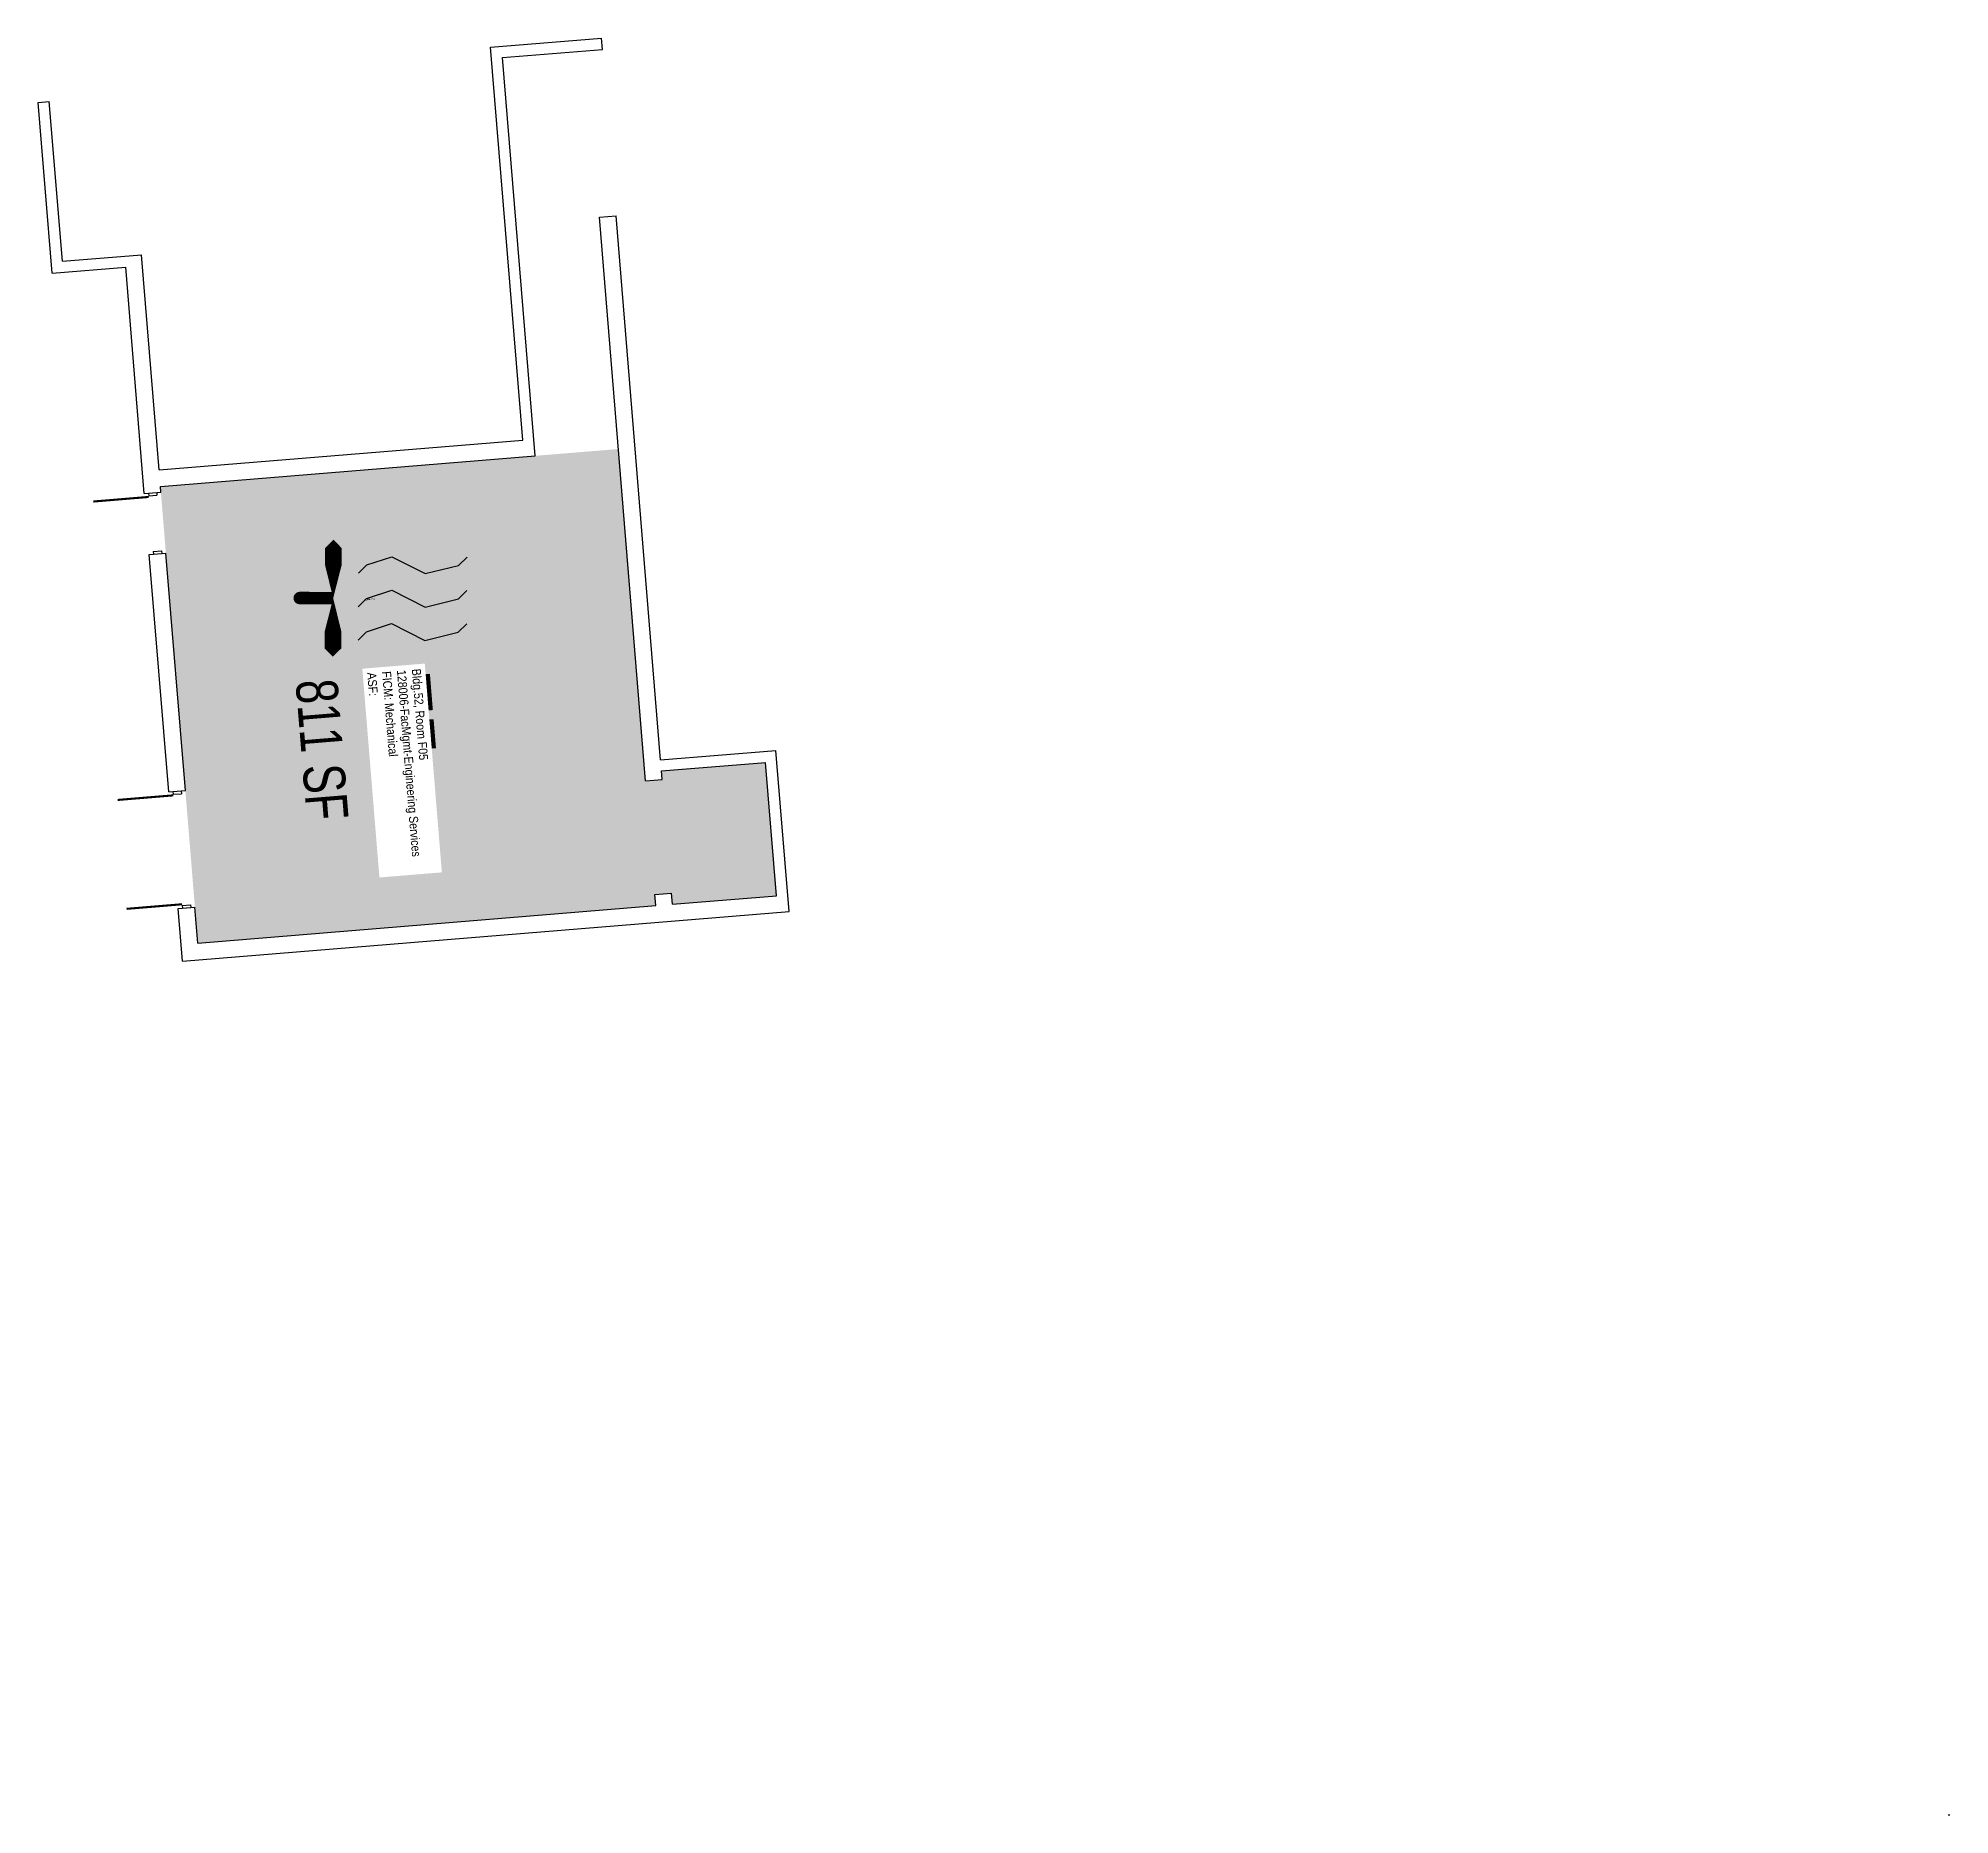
# Model space of a CAD drawing. Header units: inches. Extents: x 69213987 to 69216006, y 27672183 to 27676217.
# Drawn here: x 69213987 to 69215360, y 27672183 to 27673459 of the extents above; entities that cross this region are included whole.
import ezdxf
from ezdxf.enums import TextEntityAlignment as Align

# ---------------------------------------------------------------- set-up
doc = ezdxf.new("R2010")
doc.units = ezdxf.units.IN
doc.header["$LTSCALE"] = 100
doc.header["$MEASUREMENT"] = 0
doc.layers.get('0').update_dxf_attribs({"linetype": 'CONTINUOUS'})
for name, color, linetype in [('A-DOOR', 2, 'CONTINUOUS'), ('A-IDEN-ICON', 4, 'CONTINUOUS'), ('A-IDEN-RNUM', 7, 'CONTINUOUS'), ('A-IDEN-SNUM', 4, 'CONTINUOUS'), ('A-IDEN-VNUM', 4, 'CONTINUOUS'), ('A-WALL', 5, 'CONTINUOUS'), ('AREA-TEXT', 3, 'CONTINUOUS'), ('Rooms-Category-Color', 7, 'CONTINUOUS'), ('Rooms-College-Color', 7, 'CONTINUOUS'), ('Rooms-Department-Color', 7, 'CONTINUOUS'), ('Rooms-Division-Color', 7, 'CONTINUOUS'), ('Rooms-Information', 7, 'CONTINUOUS')]:
    doc.layers.add(name, color=color, linetype=linetype)
doc.styles.add('CP_AREA', font='arial.ttf', dxfattribs={"height": 15})
doc.styles.add('CP_ROOMSNUMBER', font='arial.ttf', dxfattribs={"height": 1})
doc.styles.add('CP_ROOMVNUMBER', font='arial.ttf', dxfattribs={"width": 0.85, "height": 0.075})

msp = doc.modelspace()

# ---------------------------------------------------------------- texts
at = {"layer": 'A-IDEN-RNUM', "style": 'CP_ROOMSNUMBER', "width": 0.85}
msp.add_text('0F05-00', height=1, rotation=4.6844, dxfattribs=at).set_placement((69214224.8, 27673056.2), align=Align.MIDDLE)
at = {"layer": 'A-IDEN-SNUM', "style": 'CP_ROOMSNUMBER', "width": 0.85}
msp.add_text('05200F0500', height=1, rotation=4.6844, dxfattribs=at).set_placement((69214224.8, 27673056.2), align=Align.MIDDLE)
at = {"layer": 'A-IDEN-VNUM', "style": 'CP_ROOMVNUMBER', "width": 0.85}
msp.add_text('F5', height=45, rotation=274.68, dxfattribs=at).set_placement((69214247.5, 27672974.1), align=Align.MIDDLE)
at = {"layer": 'AREA-TEXT', "style": 'CP_AREA', "width": 0.75}
msp.add_text('811 SF', height=30, rotation=274.68, dxfattribs=at).set_placement((69214190.6, 27672948.3), align=Align.MIDDLE_CENTER)

# ---------------------------------------------------------------- blocks, each defined once
blk = doc.blocks.new('CPMECH')
for p, q in [((0.005, 0.025), (0.015, 0.035)), ((0.015, 0.035), (0.045, 0.045)), ((0.045, 0.045), (0.085, 0.025)), ((0.085, 0.025), (0.125, 0.035)), ((0.125, 0.035), (0.135, 0.045)), ((0.015, -0.005), (0.045, 0.005)), ((0.045, 0.005), (0.085, -0.015)), ((0.125, -0.005), (0.135, 0.005)), ((0.005, -0.015), (0.015, -0.005)), ((0.085, -0.015), (0.125, -0.005)), ((0.005, -0.055), (0.015, -0.045)), ((0.015, -0.045), (0.045, -0.035)), ((0.045, -0.035), (0.085, -0.055)), ((0.085, -0.055), (0.125, -0.045)), ((0.125, -0.045), (0.135, -0.035))]:
    blk.add_line(p, q)
for points in [[(-0.025, -0.005, 0, 0.02, 0), (-0.025, 0.035, 0.02, 0.02, 0), (-0.025, 0.055, 0.02, 0, 0), (-0.025, 0.065, 0, 0, 0)], [(-0.025, -0.005, 0, 0.02, 0), (-0.025, -0.045, 0.02, 0.02, 0), (-0.025, -0.065, 0.02, 0, 0), (-0.025, -0.075, 0, 0, 0)]]:
    blk.add_lwpolyline(points, format="xyseb")
at = {"const_width": 0.0075}
blk.add_lwpolyline([(-0.0682, -0.0069, 1), (-0.0618, -0.0031, 1)], format="xyb", close=True, dxfattribs=at)
at = {"const_width": 0.015}
blk.add_lwpolyline([(-0.025, -0.005), (-0.065, -0.005)], dxfattribs=at)

# ---------------------------------------------------------------- hatches: boundary and pattern name
at = {"layer": 'Rooms-Category-Color', "true_color": 0xadadad}
msp.add_hatch(color=253, dxfattribs=at).paths.add_polyline_path([(69214074.5, 27673137.2), (69214101.4, 27672809.3), (69214430.3, 27672836.2), (69214429.7, 27672844.2), (69214441.6, 27672845.2), (69214442.3, 27672837.2), (69214517, 27672843.3), (69214509.2, 27672939), (69214434.4, 27672932.9), (69214434.9, 27672926.9), (69214423, 27672925.9), (69214403.4, 27673164.1)])
at = {"layer": 'Rooms-College-Color', "true_color": 0xadadad}
msp.add_hatch(color=253, dxfattribs=at).paths.add_polyline_path([(69214074.5, 27673137.2), (69214101.4, 27672809.3), (69214430.3, 27672836.2), (69214429.7, 27672844.2), (69214441.6, 27672845.2), (69214442.3, 27672837.2), (69214517, 27672843.3), (69214509.2, 27672939), (69214434.4, 27672932.9), (69214434.9, 27672926.9), (69214423, 27672925.9), (69214403.4, 27673164.1)])
at = {"layer": 'Rooms-Department-Color', "true_color": 0xacacac}
msp.add_hatch(color=253, dxfattribs=at).paths.add_polyline_path([(69214074.5, 27673137.2), (69214101.4, 27672809.3), (69214430.3, 27672836.2), (69214429.7, 27672844.2), (69214441.6, 27672845.2), (69214442.3, 27672837.2), (69214517, 27672843.3), (69214509.2, 27672939), (69214434.4, 27672932.9), (69214434.9, 27672926.9), (69214423, 27672925.9), (69214403.4, 27673164.1)])
at = {"layer": 'Rooms-Division-Color', "true_color": 0xadadad}
msp.add_hatch(color=253, dxfattribs=at).paths.add_polyline_path([(69214074.5, 27673137.2), (69214101.4, 27672809.3), (69214430.3, 27672836.2), (69214429.7, 27672844.2), (69214441.6, 27672845.2), (69214442.3, 27672837.2), (69214517, 27672843.3), (69214509.2, 27672939), (69214434.4, 27672932.9), (69214434.9, 27672926.9), (69214423, 27672925.9), (69214403.4, 27673164.1)])

# ---------------------------------------------------------------- linework, layer by layer
at = {"layer": 'A-DOOR'}
for points in [[(69214066.1, 27673129.7, 1.5, 1.5, 0), (69214026.3, 27673126.4, 0, 0, 0), (69214026.2, 27673127.2, 0, 0, 0.414214), (69214069.3, 27673090.6, 0, 0, 0.414214)], [(69214083.7, 27672915.4, 1.5, 1.5, 0), (69214043.8, 27672912.1, 0, 0, 0), (69214043.8, 27672912.9, 0, 0, 0.414214), (69214086.9, 27672876.3, 0, 0, 0.414214)], [(69214090.1, 27672837.2, 1.5, 1.5, 0), (69214050.2, 27672833.9, 0, 0, 0), (69214050.3, 27672833.2, 0, 0, -0.414214), (69214086.9, 27672876.3, 0, 0, -0.414214)]]:
    msp.add_lwpolyline(points, format="xyseb", dxfattribs=at)
at = {"layer": 'A-WALL'}
for p, q in [((69214311.6, 27673452.6), (69214391.3, 27673459.1)), ((69214392, 27673451.1), (69214391.3, 27673459.1)), ((69214334.7, 27673170.5), (69214311.6, 27673452.6)), ((69214320.2, 27673445.2), (69214392, 27673451.1)), ((69214343.6, 27673159.2), (69214320.2, 27673445.2)), ((69213986.7, 27673412.9), (69213994.7, 27673413.6)), ((69213996.8, 27673290.3), (69213986.7, 27673412.9)), ((69214004.1, 27673298.9), (69213994.7, 27673413.6)), ((69214389.8, 27673330.5), (69214401.8, 27673331.5)), ((69214423, 27672925.9), (69214389.8, 27673330.5)), ((69214433.8, 27672940.8), (69214401.8, 27673331.5)), ((69214004.1, 27673298.9), (69214060.9, 27673303.6)), ((69214073.6, 27673149.1), (69214060.9, 27673303.6)), ((69213996.8, 27673290.3), (69214049.6, 27673294.6)), ((69214062.9, 27673132.2), (69214049.6, 27673294.6)), ((69214073.6, 27673149.1), (69214334.7, 27673170.5)), ((69214074.5, 27673137.2), (69214343.6, 27673159.2)), ((69214062.9, 27673132.2), (69214074.9, 27673133.2)), ((69214065.9, 27673132.4), (69214071.9, 27673132.9)), ((69214065.9, 27673132.4), (69214066.1, 27673130.4)), ((69214066.1, 27673130.4), (69214072, 27673130.9)), ((69214071.9, 27673132.9), (69214072, 27673130.9)), ((69214074.9, 27673133.2), (69214074.5, 27673137.2)), ((69214066.5, 27673088.3), (69214078.5, 27673089.3)), ((69214080.5, 27672917.9), (69214066.5, 27673088.3)), ((69214069.3, 27673090.6), (69214075.3, 27673091.1)), ((69214069.3, 27673090.6), (69214069.5, 27673088.6)), ((69214069.5, 27673088.6), (69214075.5, 27673089.1)), ((69214075.3, 27673091.1), (69214075.5, 27673089.1)), ((69214092.4, 27672918.9), (69214078.5, 27673089.3)), ((69214433.8, 27672940.8), (69214516.5, 27672947.6)), ((69214526, 27672832), (69214516.5, 27672947.6)), ((69214434.4, 27672932.9), (69214509.2, 27672939)), ((69214434.9, 27672926.9), (69214434.4, 27672932.9)), ((69214517, 27672843.3), (69214509.2, 27672939)), ((69214080.5, 27672917.9), (69214092.4, 27672918.9)), ((69214083.5, 27672918.2), (69214089.4, 27672918.6)), ((69214089.4, 27672918.6), (69214089.6, 27672916.6)), ((69214423, 27672925.9), (69214434.9, 27672926.9)), ((69214083.5, 27672918.2), (69214083.6, 27672916.2)), ((69214083.6, 27672916.2), (69214089.6, 27672916.6)), ((69214090.2, 27672836.4), (69214096.1, 27672836.9)), ((69214090.2, 27672836.4), (69214090.3, 27672834.4)), ((69214096.1, 27672836.9), (69214096.3, 27672834.9)), ((69214101.4, 27672809.3), (69214430.3, 27672836.2)), ((69214429.7, 27672844.2), (69214441.6, 27672845.2)), ((69214430.3, 27672836.2), (69214429.7, 27672844.2)), ((69214442.3, 27672837.2), (69214441.6, 27672845.2)), ((69214442.3, 27672837.2), (69214517, 27672843.3)), ((69214087.3, 27672834.2), (69214099.3, 27672835.2)), ((69214090.4, 27672796.3), (69214087.3, 27672834.2)), ((69214090.3, 27672834.4), (69214096.3, 27672834.9)), ((69214090.4, 27672796.3), (69214526, 27672832)), ((69214101.4, 27672809.3), (69214099.3, 27672835.2)), ((69215358.7, 27672183.3), (69215359.7, 27672183.3)), ((69215358.7, 27672183.3), (69215359.7, 27672183.3))]:
    msp.add_line(p, q, dxfattribs=at)

# ---------------------------------------------------------------- block references
at = {"layer": 'A-IDEN-ICON', "xscale": 600.0000000048921, "yscale": 600.0000000048921, "zscale": 600.0000000048921, "rotation": 359.7254479355223}
msp.add_blockref('CPMECH', (69214213.6, 27673059.9), dxfattribs=at)

msp.set_redraw_order([(e.dxf.handle, doc.entitydb.next_handle()) for e in msp.query("TEXT MTEXT ATTDEF DIMENSION ARC_DIMENSION")])  # texts and dimensions are drawn at this point

# ---------------------------------------------------------------- next in the draw order: texts
at = {"layer": 'Rooms-Information', "insert": (69214222.9, 27673003.4), "char_height": 6.429, "width": 144, "attachment_point": 7, "rotation": 274.68, "style": 'CP_ROOMVNUMBER', "bg_fill": 3, "box_fill_scale": 1.5, "bg_fill_color": 256, "bg_fill_true_color": 13158600, "bg_fill_transparency": 0}
msp.add_mtext('Bldg.52, Room F05^M^J128006-FacMgmt-Engineering Services^M^JFICM: Mechanical^M^JASF: ', dxfattribs=at)

doc.saveas('drawing.dxf')
